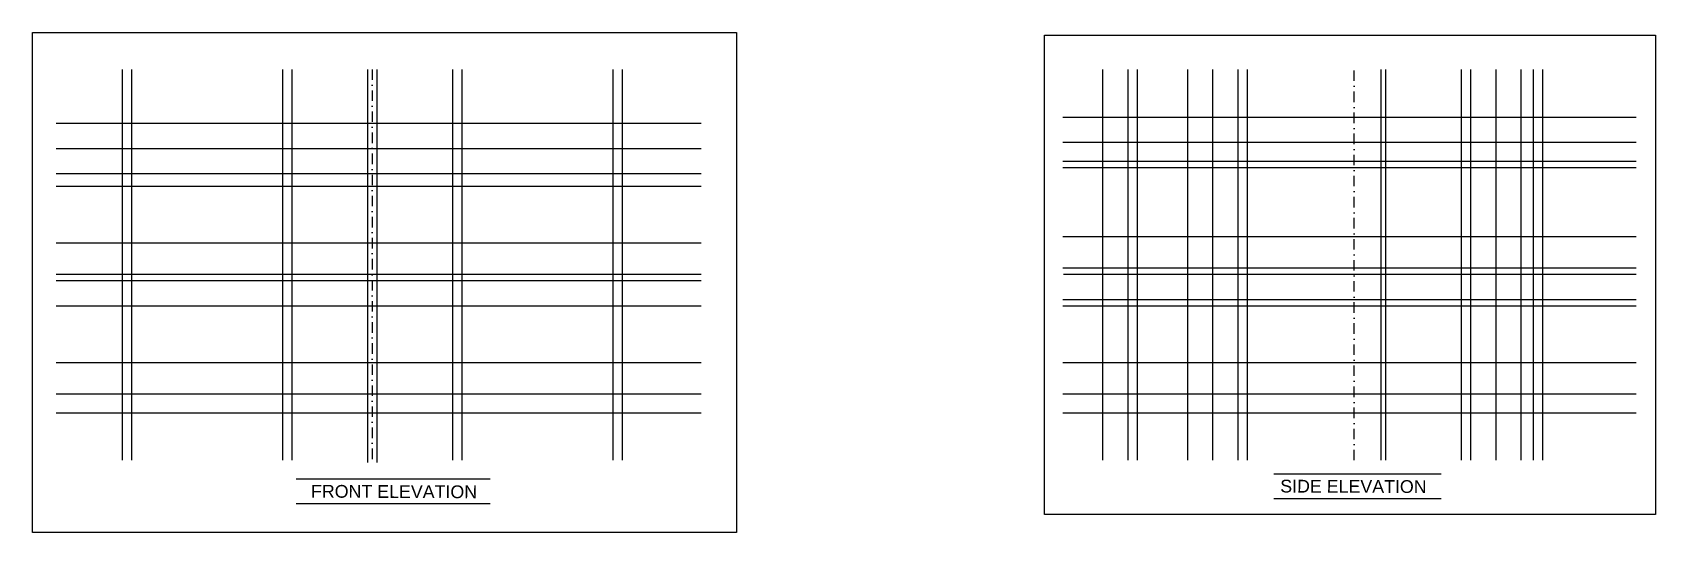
# Model space of a CAD drawing. Header units: inches. Extents: x 171009 to 352533, y -79956 to -38287.
# Drawn here: x 175135 to 176683, y -38764 to -38287 of the extents above; entities that cross this region are included whole.
import ezdxf

# ---------------------------------------------------------------- set-up
doc = ezdxf.new("R2010")
doc.units = ezdxf.units.IN
doc.header["$LTSCALE"] = 20
doc.header["$MEASUREMENT"] = 0
doc.linetypes.add('DASHDOT', pattern=[1, 0.5, -0.25, 0, -0.25])
doc.layers.add('correct', color=230, linetype='CONTINUOUS', plot=False)
doc.layers.add('guide', color=211, linetype='CONTINUOUS')
doc.layers.add('TEXTS', color=2, linetype='CONTINUOUS')
doc.styles.add('STYLE1', font='arial_B.ttf')

msp = doc.modelspace()

# ---------------------------------------------------------------- texts
at = {"layer": 'TEXTS', "style": 'STYLE1'}
for s, p in [('SIDE ELEVATION', (176325.272, -38726.042)), ('FRONT ELEVATION', (175400.812, -38730.953))]:
    msp.add_text(s, height=12.15, rotation=359.791585, dxfattribs=at).set_placement(p)

# ---------------------------------------------------------------- linework, layer by layer
at = {"layer": 'correct', "color": 3}
for points in [[(175135.158, -38287.295), (175806.81, -38287.295), (175806.81, -38764.269), (175135.158, -38764.269)], [(176100.463, -38289.947), (176683.247, -38289.947), (176683.247, -38747.187), (176100.463, -38747.187)]]:
    msp.add_lwpolyline(points, close=True, dxfattribs=at)
at = {"layer": 'guide'}
for p, q in [((175220.69, -38322.465), (175220.69, -38695.323)), ((175229.691, -38322.465), (175229.691, -38695.323)), ((175373.691, -38322.465), (175373.691, -38695.323)), ((175382.691, -38322.465), (175382.691, -38695.323)), ((175454.691, -38322.465), (175454.691, -38697.308)), ((175463.691, -38322.465), (175463.691, -38697.308)), ((175535.691, -38322.465), (175535.691, -38695.323)), ((175544.691, -38322.465), (175544.691, -38695.323)), ((175688.691, -38322.465), (175688.691, -38695.323)), ((175697.693, -38322.465), (175697.693, -38695.323)), ((176155.805, -38322.465), (176155.805, -38695.323)), ((176179.805, -38322.465), (176179.805, -38695.323)), ((176188.805, -38322.465), (176188.805, -38695.323)), ((176236.805, -38322.465), (176236.805, -38695.323)), ((176260.805, -38322.465), (176260.805, -38695.323)), ((176284.805, -38322.465), (176284.805, -38695.323)), ((176293.805, -38322.465), (176293.805, -38695.323)), ((176421.305, -38322.465), (176421.305, -38695.323)), ((176425.805, -38322.465), (176425.805, -38695.323)), ((176497.805, -38322.465), (176497.805, -38695.323)), ((176506.805, -38322.465), (176506.805, -38695.323)), ((176530.805, -38322.465), (176530.805, -38695.323)), ((176554.805, -38322.465), (176554.805, -38695.323)), ((176566.805, -38695.323), (176566.805, -38322.465)), ((176575.805, -38695.323), (176575.805, -38322.465))]:
    msp.add_line(p, q, dxfattribs=at)
at = {"layer": 'guide', "linetype": 'DASHDOT'}
for p, q in [((175459.191, -38322.465), (175459.191, -38697.308)), ((176395.81, -38695.323), (176395.81, -38322.465))]:
    msp.add_line(p, q, dxfattribs=at)
at = {"layer": 'guide', "color": 3}
for p, q in [((175157.696, -38373.951), (175772.897, -38373.951)), ((175157.696, -38397.951), (175772.897, -38397.951)), ((175157.696, -38517.951), (175772.897, -38517.951)), ((175157.696, -38523.951), (175772.897, -38523.951))]:
    msp.add_line(p, q, dxfattribs=at)
at = {"layer": 'guide', "color": 3, "linetype": 'Continuous'}
for p, q in [((176117.827, -38367.951), (176664.789, -38367.951)), ((176117.827, -38391.951), (176664.789, -38391.951)), ((176117.827, -38511.951), (176664.789, -38511.951)), ((176118.502, -38517.951), (176664.789, -38517.951))]:
    msp.add_line(p, q, dxfattribs=at)
at = {"layer": 'guide', "color": 1}
for p, q in [((175157.696, -38421.951), (175772.897, -38421.951)), ((175157.696, -38433.951), (175772.897, -38433.951)), ((175157.696, -38547.951), (175772.897, -38547.951))]:
    msp.add_line(p, q, dxfattribs=at)
at = {"layer": 'guide', "color": 1, "linetype": 'Continuous'}
for p, q in [((176117.827, -38409.951), (176664.789, -38409.951)), ((176117.827, -38415.951), (176664.789, -38415.951)), ((176117.827, -38541.951), (176664.789, -38541.951)), ((176117.827, -38547.951), (176664.789, -38547.951))]:
    msp.add_line(p, q, dxfattribs=at)
at = {"layer": 'guide', "color": 5, "linetype": 'Continuous'}
for p, q in [((176117.827, -38481.951), (176664.789, -38481.951)), ((176117.827, -38601.951), (176664.789, -38601.951))]:
    msp.add_line(p, q, dxfattribs=at)
at = {"layer": 'guide', "color": 5}
for p, q in [((175157.696, -38487.951), (175772.897, -38487.951)), ((175157.696, -38601.951), (175772.897, -38601.951))]:
    msp.add_line(p, q, dxfattribs=at)
at = {"layer": 'guide', "color": 13}
for p, q in [((175157.696, -38631.951), (175772.897, -38631.951)), ((175157.696, -38649.951), (175772.897, -38649.951))]:
    msp.add_line(p, q, dxfattribs=at)
at = {"layer": 'guide', "color": 13, "linetype": 'Continuous'}
for p, q in [((176117.827, -38631.951), (176664.789, -38631.951)), ((176117.827, -38649.951), (176664.789, -38649.951))]:
    msp.add_line(p, q, dxfattribs=at)
at = {"layer": 'TEXTS'}
for p, q in [((175571.7, -38713.359), (175386.755, -38713.359)), ((176478.695, -38708.448), (176319.19, -38708.448)), ((176478.695, -38732.135), (176319.19, -38732.135)), ((175571.7, -38737.046), (175386.755, -38737.046))]:
    msp.add_line(p, q, dxfattribs=at)

msp.set_redraw_order([(e.dxf.handle, doc.entitydb.next_handle()) for e in msp.query("TEXT MTEXT ATTDEF DIMENSION ARC_DIMENSION")])  # texts and dimensions are drawn at this point

doc.saveas('drawing.dxf')
